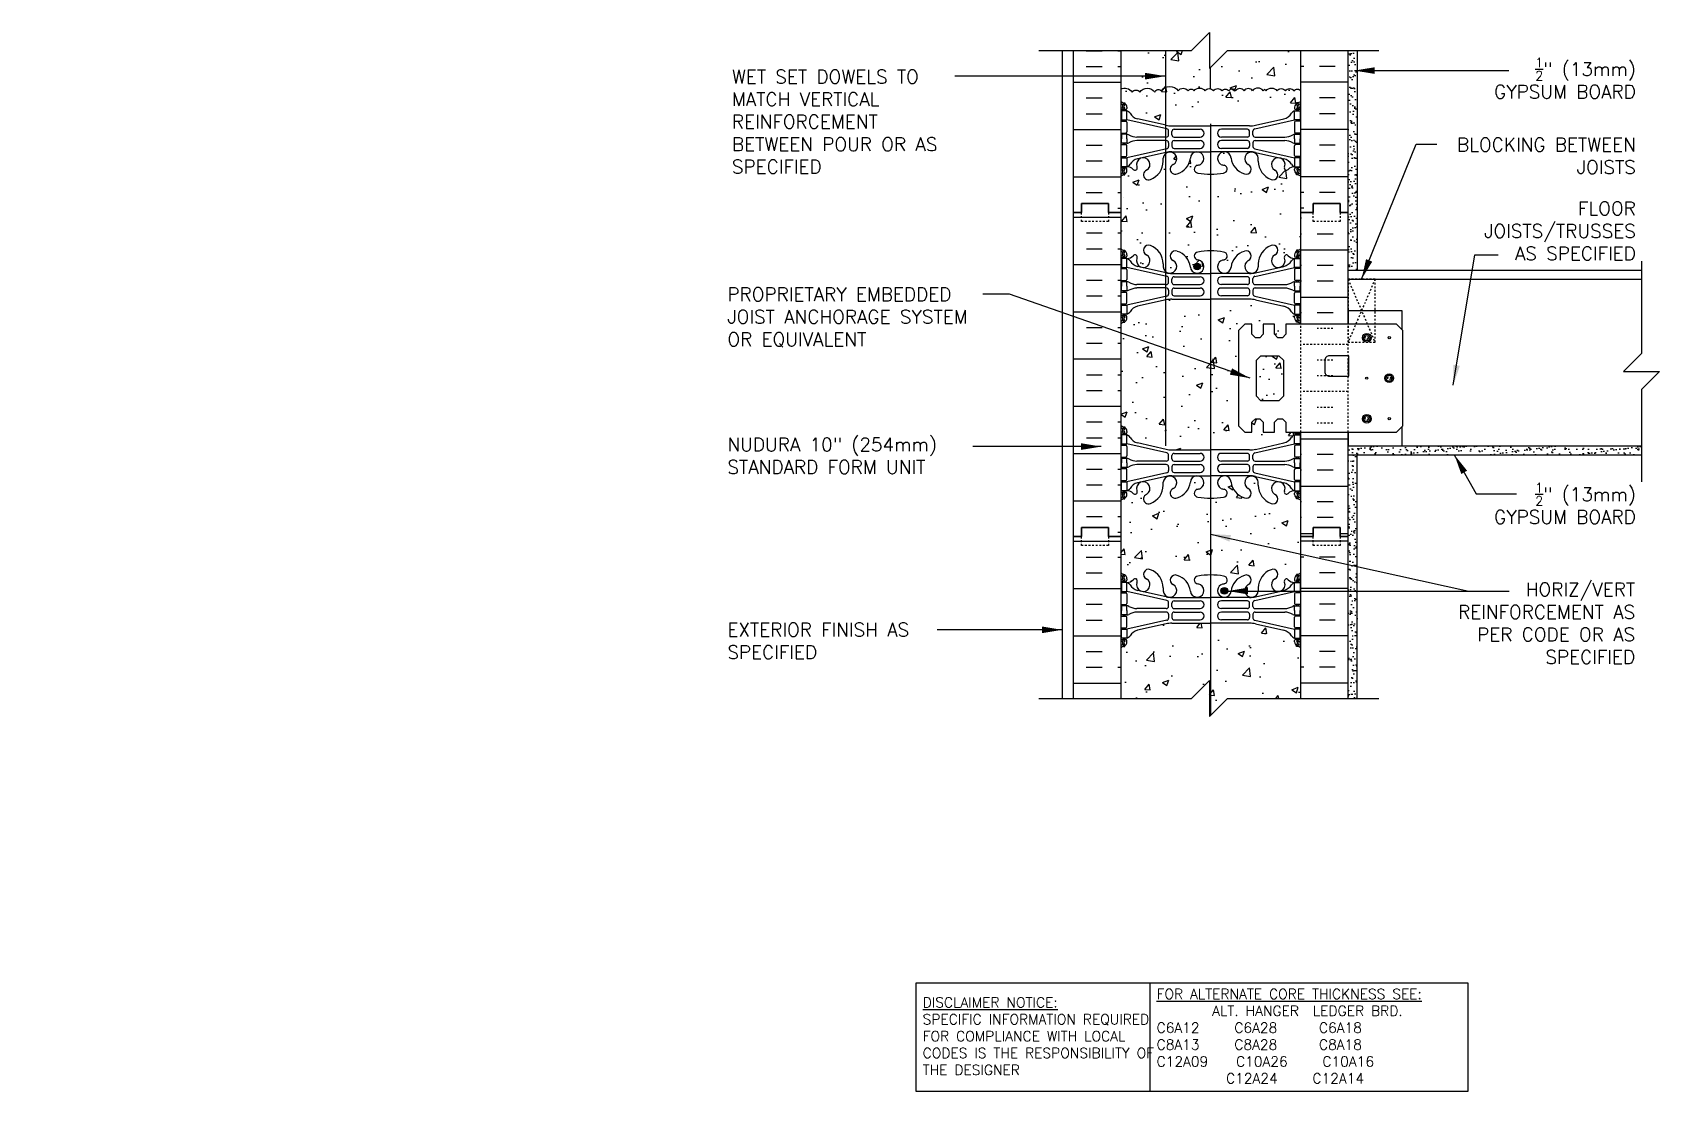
# Model space of a CAD drawing. Header units: inches. Extents: x 109 to 199.4, y 84.8 to 143.7.
import ezdxf

# ---------------------------------------------------------------- set-up
doc = ezdxf.new("R2010")
doc.units = ezdxf.units.IN
doc.header["$LTSCALE"] = 0.5
doc.header["$MEASUREMENT"] = 0
doc.linetypes.add('DASHED2', pattern=[0.375, 0.25, -0.125])
doc.linetypes.add('HIDDEN2', pattern=[0.1875, 0.125, -0.0625])
for name, color, linetype in [('HATCH', 12, 'Continuous'), ('line25', 2, 'Continuous'), ('LINE3', 3, 'Continuous'), ('LINE50', 5, 'Continuous'), ('LINE9', 9, 'Continuous'), ('TEXT', 4, 'Continuous'), ('Web_Edge', 9, 'Continuous')]:
    doc.layers.add(name, color=color, linetype=linetype)
doc.styles.add('DIM', font='romans.shx', dxfattribs={"width": 0.7})
doc.styles.add('ROMANS', font='romans.shx', dxfattribs={"height": 0.75})
doc.styles.get("Standard").update_dxf_attribs({"font": 'romans.shx', "height": 0.75})
doc.dimstyles.new('ext_12', dxfattribs={"dimscale": 12, "dimtxt": 0.09375, "dimasz": 0.09375, "dimexe": 0.09375, "dimexo": 0.0625, "dimgap": 0.0625, "dimtad": 1, "dimdec": 1, "dimzin": 3, "dimdsep": 46, "dimlunit": 4, "dimtxsty": 'DIM', "dimcen": 0.09, "dimdle": 0.09375, "dimclrt": 4, "dimadec": 0, "dimazin": 0, "dimtfac": 1, "dimtdec": 1, "dimtmove": 2, "dimatfit": 3, "dimfxl": 1, "dimfrac": 2, "dimtolj": 1, "dimtzin": 0, "dimarcsym": 0})
pattern_1 = [(37.5, (70.9772, 0.341), (-0.0157483, 0.48170594), [0, -0.38, 0, -0.425, 0, -0.40625]), (7.5, (70.9772, 0.341), (0.4424442, 0.7055365), [0, -0.205, 0, -0.3425, 0, -0.13125]), (327.5, (70.6697, 0.341), (0.7785355, 0.0014148), [0, -0.125, 0, -0.45, 0, -0.5875]), (317.5, (70.6697, 0.341), (0.7515317, 0.219419), [0, -0.0625, 0, -0.295, 0, -0.3375])]
pattern_2 = [(180, (70.9772, 0.341), (-3e-16, -2.625), []), (180, (70.9772, -0.534), (-3e-16, -2.625), [0.875, -0.875]), (180, (70.9772, -1.409), (-3e-16, -2.625), [0.875, -0.875])]

msp = doc.modelspace()

# ---------------------------------------------------------------- texts
at = {"layer": 'TEXT', "char_height": 0.75, "style": 'ROMANS'}
for s, insert, width, attachment_point in [('\\A1;{\\H0.7x;\\S1/2;}" (13mm) GYPSUM BOARD', (198.046, 141.126), 9.12398, 6), ('WET SET DOWELS TO MATCH VERTICAL REINFORCEMENT BETWEEN POUR OR AS SPECIFIED', (147.843, 138.707), 13.29655, 4), ('BLOCKING BETWEEN JOISTS', (198.046, 136.811), 11.52812, 6), ('FLOOR JOISTS/TRUSSES AS SPECIFIED', (198.046, 132.638), 9.12398, 6), ('PROPRIETARY EMBEDDED JOIST ANCHORAGE SYSTEM OR EQUIVALENT', (147.593, 127.836), 14.92062, 4), ('NUDURA 10" (254mm) STANDARD FORM UNIT', (147.593, 120.151), 13.40833, 4), ('\\A1;{\\H0.7x;\\S1/2;}" (13mm) GYPSUM BOARD', (198.046, 117.51), 9.12398, 6), ('HORIZ/VERT REINFORCEMENT AS PER CODE OR AS SPECIFIED', (198.007, 110.851), 12.021, 6), ('EXTERIOR FINISH AS SPECIFIED', (147.593, 109.864), 12.63697, 4)]:
    msp.add_mtext(s, dxfattribs=dict(at, insert=insert, width=width, attachment_point=attachment_point))
at = {"layer": 'TEXT', "char_height": 0.5625, "attachment_point": 4}
for s, insert, width in [('{\\LFOR ALTERNATE CORE THICKNESS SEE:\\P}        ALT. HANGER  LEDGER BRD.\\PC6A12     C6A28      C6A18     \\PC8A13     C8A28      C8A18\\PC12A09    C10A26     C10A16\\P          C12A24     C12A14', (171.431, 87.912), 23.33295), ('{\\LDISCLAIMER NOTICE:}\\PSPECIFIC INFORMATION REQUIRED FOR COMPLIANCE WITH LOCAL CODES IS THE RESPONSIBILITY OF THE DESIGNER', (158.439, 87.912), 14.00235)]:
    msp.add_mtext(s, dxfattribs=dict(at, insert=insert, width=width))

# ---------------------------------------------------------------- hatches: boundary and pattern name
at = {"layer": 'HATCH'}
h = msp.add_hatch(dxfattribs=at)
h.set_pattern_fill('AR-CONC', color=256, scale=0.5, style=0)
h.paths.add_polyline_path([(179.438, 142.661), (175.376, 142.661), (174.376, 141.661), (174.376, 143.661), (173.376, 142.661), (169.438, 142.661), (169.438, 140.511, -0.377878), (170.075, 140.357, -0.520567), (170.497, 140.357, -0.520567), (171.325, 140.357, -0.520567), (171.697, 140.425, -0.520567), (172.627, 140.425, -0.520567), (173.184, 140.425, -0.520567), (173.522, 140.425, -0.520567), (174.114, 140.425, -0.520567), (174.587, 140.425, -0.520567), (175.06, 140.425, -0.469897), (175.438, 140.425, -0.469897), (175.816, 140.425, -0.520567), (176.289, 140.425, -0.520567), (176.763, 140.425, -0.520567), (177.354, 140.425, -0.134867), (177.438, 140.494, -0.134867), (177.522, 140.425, -0.520567), (178.114, 140.425, -0.520567), (178.587, 140.425, -0.520567), (179.06, 140.425, -0.469897), (179.438, 140.425)])
h = msp.add_hatch(dxfattribs=at)
h.set_pattern_fill('AR-SAND', color=256, scale=0.25, style=0)
h.set_pattern_definition(pattern_1)
h.paths.add_polyline_path([(182.563, 142.661), (182.063, 142.661), (182.063, 133.661), (182.063, 130.461), (182.563, 130.461)])
h = msp.add_hatch(dxfattribs=at)
h.set_pattern_fill('AR-CONC', color=256, scale=0.5)
h.paths.add_polyline_path([(179.438, 140.425, 0.469897), (179.06, 140.425, 0.520567), (178.587, 140.425, 0.520567), (178.114, 140.425, 0.520567), (177.522, 140.425, 0.134867), (177.438, 140.494, 0.134867), (177.354, 140.425, 0.520567), (176.763, 140.425, 0.520567), (176.289, 140.425, 0.520567), (175.816, 140.425, 0.469897), (175.438, 140.425, 0.469897), (175.06, 140.425, 0.520567), (174.587, 140.425, 0.520567), (174.114, 140.425, 0.520567), (173.522, 140.425, 0.520567), (173.184, 140.425, 0.520567), (172.627, 140.425, 0.520567), (171.697, 140.425, 0.520567), (171.325, 140.357, 0.520567), (170.497, 140.357, 0.520567), (170.075, 140.357, 0.377878), (169.438, 140.511), (169.438, 139.854, 0.088416), (169.584, 139.756), (169.674, 139.756), (169.674, 139.715, -0.249069), (169.784, 139.507), (169.784, 139.44, -0.414214), (169.722, 139.377), (169.674, 139.377), (169.674, 139.307), (169.779, 139.307, -0.168672), (169.965, 139.158, 0.17445), (170.373, 138.862), (171.953, 138.509, 0.054974), (172.28, 138.473), (174.438, 138.473), (176.596, 138.473, 0.054974), (176.923, 138.509), (178.504, 138.862, 0.17445), (178.911, 139.158, -0.168672), (179.097, 139.307), (179.202, 139.307), (179.202, 139.377), (179.155, 139.377, -0.414214), (179.092, 139.44), (179.092, 139.507, -0.249069), (179.202, 139.715), (179.202, 139.756), (179.292, 139.756, 0.08841), (179.438, 139.854)])
h.paths.add_polyline_path([(179.438, 135.661, 0.08841), (179.292, 135.759), (179.202, 135.759), (179.202, 135.8, -0.249069), (179.092, 136.007), (179.092, 136.075, -0.414214), (179.155, 136.137), (179.202, 136.137), (179.202, 136.207), (179.097, 136.207, 0.231736), (178.74, 136.056, -0.8344), (178.528, 136.182), (178.54, 136.203, 2.155404), (178.001, 136.009, -1), (177.788, 135.498, -0.311223), (177.079, 136.514), (177.079, 136.679, 1.661382), (176.518, 136.326, -1), (176.304, 135.815, -0.30095), (175.568, 136.687, 1.661382), (175.007, 136.334, 0.055617), (175.186, 136.289, -0.843243), (175.152, 135.857, -0.047544), (174.438, 135.792, -0.047544), (173.724, 135.857, -0.843243), (173.69, 136.289, 0.055617), (173.869, 136.334, 1.661382), (173.308, 136.687, -0.30095), (172.572, 135.815, -1), (172.359, 136.326, 1.661382), (171.797, 136.679), (171.798, 136.533, -0.316114), (171.089, 135.498, -1), (170.875, 136.009, 2.155404), (170.337, 136.203), (170.348, 136.182, -0.834375), (170.137, 136.056, 0.23174), (169.779, 136.207), (169.674, 136.207), (169.674, 136.137), (169.722, 136.137, -0.414214), (169.784, 136.075), (169.784, 136.007, -0.249069), (169.674, 135.8), (169.674, 135.759), (169.584, 135.759, 0.088416), (169.438, 135.661), (169.438, 133.661), (169.438, 131.661, 0.088416), (169.584, 131.564), (169.674, 131.564), (169.674, 131.522, -0.249069), (169.784, 131.315), (169.784, 131.248, -0.414214), (169.722, 131.185), (169.674, 131.185), (169.674, 131.115), (169.779, 131.115, 0.231736), (170.137, 131.266, -0.8344), (170.348, 131.141), (170.337, 131.119, 2.155404), (170.875, 131.314, -1), (171.089, 131.825, -0.311223), (171.798, 130.809), (171.797, 130.644, 1.661382), (172.359, 130.997, -1), (172.572, 131.508, -0.30095), (173.308, 130.635, 1.661382), (173.869, 130.988, 0.055617), (173.69, 131.034, -0.843243), (173.724, 131.466, -0.047544), (174.438, 131.531, -0.047544), (175.152, 131.466, -0.843243), (175.186, 131.034, 0.055617), (175.007, 130.988, 1.661382), (175.568, 130.635, -0.30095), (176.304, 131.508, -1), (176.518, 130.997, 1.661382), (177.079, 130.644), (177.079, 130.789, -0.316114), (177.788, 131.825, -1), (178.001, 131.314, 2.155404), (178.54, 131.119), (178.528, 131.141, -0.834375), (178.74, 131.266, 0.23174), (179.097, 131.115), (179.202, 131.115), (179.202, 131.185), (179.155, 131.185, -0.414214), (179.092, 131.248), (179.092, 131.315, -0.249069), (179.202, 131.522), (179.202, 131.564), (179.292, 131.564, 0.08841), (179.438, 131.661), (179.438, 133.661)])
h.paths.add_polyline_path([(175.978, 127.108), (176.332, 127.461), (176.728, 127.461), (176.728, 126.899), (176.916, 126.711), (177.166, 126.711), (177.353, 126.899), (177.353, 127.461), (177.978, 127.461), (177.978, 126.899), (178.166, 126.711), (178.416, 126.711), (178.603, 126.899), (178.603, 127.461), (179.438, 127.461), (179.438, 127.469, 0.08841), (179.292, 127.566), (179.202, 127.566), (179.202, 127.608, -0.249069), (179.092, 127.815), (179.092, 127.883, -0.414214), (179.155, 127.945), (179.202, 127.945), (179.202, 128.015), (179.097, 128.015, -0.168672), (178.911, 128.165, 0.17445), (178.504, 128.461), (176.923, 128.813, 0.054974), (176.596, 128.85), (174.438, 128.85), (172.28, 128.85, 0.054974), (171.953, 128.813), (170.373, 128.461, 0.17445), (169.965, 128.165, -0.168672), (169.779, 128.015), (169.674, 128.015), (169.674, 127.945), (169.722, 127.945, -0.414214), (169.784, 127.883), (169.784, 127.815, -0.249069), (169.674, 127.608), (169.674, 127.566), (169.584, 127.566, 0.088416), (169.438, 127.469), (169.438, 121.854, 0.088416), (169.584, 121.756), (169.674, 121.756), (169.674, 121.715, -0.249069), (169.784, 121.507), (169.784, 121.44, -0.414214), (169.722, 121.377), (169.674, 121.377), (169.674, 121.307), (169.779, 121.307, -0.168672), (169.965, 121.158, 0.17445), (170.373, 120.862), (171.953, 120.509, 0.054974), (172.28, 120.473), (174.438, 120.473), (176.596, 120.473, 0.054974), (176.923, 120.509), (178.504, 120.862, 0.17445), (178.911, 121.158, -0.168672), (179.097, 121.307), (179.202, 121.307), (179.202, 121.377), (179.155, 121.377, -0.414214), (179.092, 121.44), (179.092, 121.461), (178.603, 121.461), (178.603, 122.024), (178.416, 122.211), (178.166, 122.211), (177.978, 122.024), (177.978, 121.461), (177.353, 121.461), (177.353, 122.024), (177.166, 122.211), (176.916, 122.211), (176.728, 122.024), (176.728, 121.461), (176.332, 121.461), (175.978, 121.815)])
h.paths.add_polyline_path([(179.438, 117.661, 0.08841), (179.292, 117.759), (179.202, 117.759), (179.202, 117.8, -0.249069), (179.092, 118.007), (179.092, 118.075, -0.414214), (179.155, 118.137), (179.202, 118.137), (179.202, 118.207), (179.097, 118.207, 0.231736), (178.74, 118.056, -0.8344), (178.528, 118.182), (178.54, 118.203, 2.155404), (178.001, 118.009, -1), (177.788, 117.498, -0.311223), (177.079, 118.514), (177.079, 118.679, 1.661382), (176.518, 118.326, -1), (176.304, 117.815, -0.30095), (175.568, 118.687, 1.661382), (175.007, 118.334, 0.055617), (175.186, 118.289, -0.843243), (175.152, 117.857, -0.047544), (174.438, 117.792, -0.047544), (173.724, 117.857, -0.843243), (173.69, 118.289, 0.055617), (173.869, 118.334, 1.661382), (173.308, 118.687, -0.30095), (172.572, 117.815, -1), (172.359, 118.326, 1.661382), (171.797, 118.679), (171.798, 118.533, -0.316114), (171.089, 117.498, -1), (170.875, 118.009, 2.155404), (170.337, 118.203), (170.348, 118.182, -0.834375), (170.137, 118.056, 0.23174), (169.779, 118.207), (169.674, 118.207), (169.674, 118.137), (169.722, 118.137, -0.414214), (169.784, 118.075), (169.784, 118.007, -0.249069), (169.674, 117.8), (169.674, 117.759), (169.584, 117.759, 0.088416), (169.438, 117.661), (169.438, 115.661), (169.438, 113.661, 0.088416), (169.584, 113.564), (169.674, 113.564), (169.674, 113.522, -0.249069), (169.784, 113.315), (169.784, 113.248, -0.414214), (169.722, 113.185), (169.674, 113.185), (169.674, 113.115), (169.779, 113.115, 0.231736), (170.137, 113.266, -0.8344), (170.348, 113.141), (170.337, 113.119, 2.155404), (170.875, 113.314, -1), (171.089, 113.825, -0.311223), (171.798, 112.809), (171.797, 112.644, 1.661382), (172.359, 112.997, -1), (172.572, 113.508, -0.30095), (173.308, 112.635, 1.661382), (173.869, 112.988, 0.055617), (173.69, 113.034, -0.843243), (173.724, 113.466, -0.047544), (174.438, 113.531, -0.047544), (175.152, 113.466, -0.843243), (175.186, 113.034, 0.055617), (175.007, 112.988, 1.661382), (175.568, 112.635, -0.30095), (176.304, 113.508, -1), (176.518, 112.997, 1.661382), (177.079, 112.644), (177.079, 112.789, -0.316114), (177.788, 113.825, -1), (178.001, 113.314, 2.155404), (178.54, 113.119), (178.528, 113.141, -0.834375), (178.74, 113.266, 0.23174), (179.097, 113.115), (179.202, 113.115), (179.202, 113.185), (179.155, 113.185, -0.414214), (179.092, 113.248), (179.092, 113.315, -0.249069), (179.202, 113.522), (179.202, 113.564), (179.292, 113.564, 0.08841), (179.438, 113.661), (179.438, 115.661)])
h.paths.add_polyline_path([(179.092, 109.815), (179.092, 109.883, -0.414214), (179.155, 109.945), (179.202, 109.945), (179.202, 110.015), (179.097, 110.015, -0.168672), (178.911, 110.165, 0.17445), (178.504, 110.461), (176.923, 110.813, 0.054974), (176.596, 110.85), (174.438, 110.85), (172.28, 110.85, 0.054974), (171.953, 110.813), (170.373, 110.461, 0.17445), (169.965, 110.165, -0.168672), (169.779, 110.015), (169.674, 110.015), (169.674, 109.945), (169.722, 109.945, -0.414214), (169.784, 109.883), (169.784, 109.815, -0.249069), (169.674, 109.608), (169.674, 109.566), (169.584, 109.566, 0.088416), (169.438, 109.469), (169.438, 106.671), (173.376, 106.671), (174.376, 107.671), (174.376, 105.671), (175.376, 106.671), (179.438, 106.671), (179.438, 109.469, 0.08841), (179.292, 109.566), (179.202, 109.566), (179.202, 109.608, -0.249069)])
h = msp.add_hatch(dxfattribs=at)
h.set_pattern_fill('INSUL', color=256, scale=7, style=0)
h.set_pattern_definition([(0, (-2756.7233, -281.3482), (0, 2.625), []), (0, (-2756.7233, -280.4732), (0, 2.625), [0.875, -0.875]), (0, (-2756.7233, -279.5982), (0, 2.625), [0.875, -0.875])])
h.paths.add_polyline_path([(166.813, 115.661), (167.251, 115.661), (167.251, 116.161), (168.751, 116.161), (168.751, 115.661), (169.438, 115.661), (169.438, 133.661), (168.751, 133.661), (168.751, 134.161), (167.251, 134.161), (167.251, 133.661), (166.813, 133.661)])
h = msp.add_hatch(dxfattribs=at)
h.set_pattern_fill('INSUL', color=256, scale=7, angle=180, style=0)
h.set_pattern_definition(pattern_2)
h.paths.add_polyline_path([(179.433, 129.757), (179.133, 129.757), (179.133, 129.257), (179.433, 129.257)])
h.paths.add_polyline_path([(182.063, 133.661), (181.626, 133.661), (181.626, 133.161), (180.126, 133.161), (180.126, 133.661), (179.438, 133.661), (179.438, 127.461), (182.063, 127.461)])
h = msp.add_hatch(dxfattribs=at)
h.set_pattern_fill('AR-CONC', color=256, scale=0.5, style=0)
h.set_pattern_definition([(50, (-1.2393, -16.9548), (3.5863, -0.31376), [0.375, -4.125]), (355, (-1.2393, -16.9548), (-0.693757, 3.76096), [0.3, -3.3]), (100.4514, (-0.9405, -16.981), (2.892547, 3.4472), [0.3187, -3.50571]), (46.1842, (-1.2393, -15.9548), (5.336205, -0.827595), [0.5625, -6.1875]), (96.6356, (-0.7947, -16.024), (4.67331, 4.87059), [0.47805, -5.25856]), (351.1842, (-1.2393, -15.955), (4.67331, 4.87059), [0.45, -4.95]), (21, (-0.7393, -16.2048), (2.984535, -2.013094), [0.375, -4.125]), (326, (-0.7393, -16.2048), (1.216577, 3.62575), [0.3, -3.3]), (71.4514, (-0.4906, -16.3725), (4.201113, 1.61265), [0.3187, -3.50571]), (37.5, (-1.2393, -16.9548), (0.060799, 1.664469), [0, -3.26, 0, -3.35, 0, -3.3125]), (7.5, (-1.2393, -16.9548), (1.315348, 1.972059), [0, -1.91, 0, -3.185, 0, -1.2625]), (327.5, (-2.3543, -16.9548), (2.669112, -0.112774), [0, -1.25, 0, -3.9, 0, -5.175]), (317.5, (-2.8543, -16.9548), (2.91593, 0.500525), [0, -1.625, 0, -2.59, 0, -3.675])])
h.paths.add_polyline_path([(178.478, 125.461), (178.228, 125.711), (177.228, 125.711), (176.978, 125.461), (176.978, 123.461), (177.228, 123.211), (178.228, 123.211), (178.478, 123.461)], flags=17)
h = msp.add_hatch(dxfattribs=at)
h.set_pattern_fill('AR-CONC', color=256, scale=0.5, style=0)
h.paths.add_polyline_path([(178.478, 125.461), (178.228, 125.711), (177.228, 125.711), (176.978, 125.461), (176.978, 123.461), (177.228, 123.211), (178.228, 123.211), (178.478, 123.461)], flags=17)
h = msp.add_hatch(dxfattribs=at)
h.set_pattern_fill('AR-CONC', color=256, scale=0.5, style=0)
h.paths.add_polyline_path([(109.658, 120.956, -0.638777), (109.783, 121.08, 0.087457), (110.12, 121.001), (110.225, 121.001), (110.225, 121.071), (110.178, 121.071, -0.353772), (110.116, 121.12), (109.626, 121.12), (109.626, 121.683), (109.439, 121.87), (109.189, 121.87), (109.001, 121.683), (109.001, 121.564, -0.024057), (109.061, 121.589, -1), (109.224, 121.181, 2.087231)])
h = msp.add_hatch(dxfattribs=at)
h.set_pattern_fill('INSUL', color=256, scale=7, angle=180, style=0)
h.set_pattern_definition(pattern_2)
h.paths.add_polyline_path([(182.063, 121.461), (179.438, 121.461), (179.438, 115.661), (180.126, 115.661), (180.126, 116.161), (181.626, 116.161), (181.626, 115.661), (182.063, 115.661)])
h = msp.add_hatch(dxfattribs=at)
h.set_pattern_fill('AR-SAND', color=256, scale=0.25, style=0)
h.set_pattern_definition(pattern_1)
h.paths.add_polyline_path([(182.063, 120.711), (182.063, 120.211), (198.359, 120.211), (198.359, 120.711)])
h = msp.add_hatch(dxfattribs=at)
h.set_pattern_fill('AR-SAND', color=256, scale=0.25, style=0)
h.set_pattern_definition(pattern_1)
h.paths.add_polyline_path([(182.063, 115.661), (182.063, 106.661), (182.563, 106.661), (182.563, 120.211), (182.063, 120.211)])
at = {"layer": 'LINE3'}
for points in [[(173.495, 130.663, 1), (173.87, 130.663, 1)], [(175.007, 112.651, 1), (175.382, 112.651, 1)]]:
    msp.add_hatch(color=256, dxfattribs=at).paths.add_polyline_path(points)

# ---------------------------------------------------------------- linework, layer by layer
at = {"layer": 'HATCH'}
for p, q in [((167.527, 142.652), (168.402, 142.652)), ((169.277, 142.652), (169.438, 142.652)), ((179.6, 142.652), (179.438, 142.652)), ((181.35, 142.652), (180.475, 142.652)), ((167.527, 141.777), (168.402, 141.777)), ((169.277, 141.777), (169.438, 141.777)), ((179.6, 141.777), (179.438, 141.777)), ((181.35, 141.777), (180.475, 141.777)), ((166.813, 140.902), (169.438, 140.902)), ((170.649, 140.211), (170.649, 140.211)), ((171.829, 140.57), (171.829, 140.57)), ((173.216, 140.563), (173.216, 140.563)), ((173.519, 140.414), (173.519, 140.414)), ((174.498, 140.457), (174.498, 140.457)), ((178.77, 140.579), (178.77, 140.579)), ((182.063, 140.902), (179.438, 140.902)), ((167.527, 140.027), (168.402, 140.027)), ((167.527, 139.152), (168.402, 139.152)), ((181.35, 140.027), (180.475, 140.027)), ((181.35, 139.152), (180.475, 139.152)), ((166.813, 138.277), (169.438, 138.277)), ((182.063, 138.277), (179.438, 138.277)), ((167.527, 137.402), (168.402, 137.402)), ((181.35, 137.402), (180.475, 137.402)), ((167.527, 136.527), (168.402, 136.527)), ((181.35, 136.527), (180.475, 136.527)), ((166.813, 135.652), (169.438, 135.652)), ((182.063, 135.652), (179.438, 135.652)), ((167.527, 134.777), (168.402, 134.777)), ((169.277, 134.777), (169.438, 134.777)), ((179.6, 134.777), (179.438, 134.777)), ((181.35, 134.777), (180.475, 134.777)), ((169.277, 133.902), (169.438, 133.902)), ((169.573, 134.498), (169.573, 134.498)), ((179.6, 133.902), (179.438, 133.902)), ((166.813, 115.402), (169.438, 115.402)), ((182.063, 115.402), (179.438, 115.402)), ((167.527, 114.527), (168.402, 114.527)), ((169.277, 114.527), (169.438, 114.527)), ((179.6, 114.527), (179.438, 114.527)), ((181.35, 114.527), (180.475, 114.527)), ((167.527, 113.652), (168.402, 113.652)), ((181.35, 113.652), (180.475, 113.652)), ((166.813, 112.777), (169.438, 112.777)), ((182.063, 112.777), (179.438, 112.777)), ((167.527, 111.902), (168.402, 111.902)), ((181.35, 111.902), (180.475, 111.902)), ((167.527, 111.027), (168.402, 111.027)), ((181.35, 111.027), (180.475, 111.027)), ((166.813, 110.152), (169.438, 110.152)), ((182.063, 110.152), (179.438, 110.152)), ((167.527, 109.277), (168.402, 109.277)), ((181.35, 109.277), (180.475, 109.277)), ((166.813, 107.527), (169.438, 107.527)), ((167.527, 108.402), (168.402, 108.402)), ((169.277, 108.402), (169.438, 108.402)), ((179.6, 108.402), (179.438, 108.402)), ((182.063, 107.527), (179.438, 107.527)), ((181.35, 108.402), (180.475, 108.402))]:
    msp.add_line(p, q, dxfattribs=at)
at = {"layer": 'HATCH', "linetype": 'HIDDEN2'}
for p, q in [((181.227, 127.216), (180.352, 127.216)), ((182.063, 126.341), (179.438, 126.341)), ((181.227, 125.466), (180.352, 125.466)), ((181.227, 124.591), (180.352, 124.591)), ((182.063, 123.716), (179.438, 123.716)), ((181.227, 122.841), (180.352, 122.841)), ((181.227, 121.966), (180.352, 121.966))]:
    msp.add_line(p, q, dxfattribs=at)
at = {"layer": 'HATCH'}
for points in [[(169.438, 140.511, -0.377878), (170.075, 140.357, -0.520567), (170.497, 140.357, -0.520567), (171.325, 140.357, -0.520567), (171.697, 140.425, -0.520567), (172.627, 140.425, -0.520567), (173.184, 140.425, -0.520567), (173.522, 140.425, -0.520567), (174.114, 140.425, -0.520567), (174.587, 140.425, -0.520567), (175.06, 140.425, -0.469897), (175.438, 140.425)], [(177.438, 140.494, 0.134867), (177.354, 140.425, 0.520567), (176.763, 140.425, 0.520567), (176.289, 140.425, 0.520567), (175.816, 140.425, 0.469897), (175.438, 140.425)], [(177.438, 140.494, -0.134867), (177.522, 140.425, -0.520567), (178.114, 140.425, -0.520567), (178.587, 140.425, -0.520567), (179.06, 140.425, -0.469897), (179.438, 140.425)]]:
    msp.add_lwpolyline(points, format="xyb", dxfattribs=at)
at = {"layer": 'line25'}
for p, q in [((169.438, 142.661), (169.438, 133.661)), ((179.438, 133.661), (179.438, 142.661)), ((169.438, 133.661), (169.438, 115.661)), ((179.438, 127.461), (179.438, 133.661)), ((182.063, 129.961), (198.359, 129.961)), ((185.063, 128.211), (182.063, 128.211)), ((182.063, 128.211), (182.063, 127.461)), ((185.063, 127.148), (185.063, 128.211)), ((179.438, 115.661), (179.438, 121.461)), ((182.063, 121.461), (182.063, 120.711)), ((185.063, 120.711), (185.063, 121.775)), ((182.063, 120.711), (198.359, 120.711)), ((182.063, 120.711), (185.063, 120.711)), ((169.438, 115.661), (169.438, 106.661)), ((179.438, 106.661), (179.438, 115.661))]:
    msp.add_line(p, q, dxfattribs=at)
for points in [[(175.978, 127.108), (175.978, 121.815), (176.332, 121.461), (176.728, 121.461), (176.728, 122.024), (176.916, 122.211), (177.166, 122.211), (177.353, 122.024), (177.353, 121.461), (177.978, 121.461), (177.978, 122.024), (178.166, 122.211), (178.416, 122.211), (178.603, 122.024), (178.603, 121.461), (184.75, 121.461), (185.103, 121.815), (185.103, 127.108), (184.75, 127.461), (178.603, 127.461), (178.603, 126.899), (178.416, 126.711), (178.166, 126.711), (177.978, 126.899), (177.978, 127.461), (177.353, 127.461), (177.353, 126.899), (177.166, 126.711), (176.916, 126.711), (176.728, 126.899), (176.728, 127.461), (176.332, 127.461)], [(177.228, 123.211), (176.978, 123.461), (176.978, 125.461), (177.228, 125.711), (178.228, 125.711), (178.478, 125.461), (178.478, 123.461), (178.228, 123.211)]]:
    msp.add_lwpolyline(points, close=True, dxfattribs=at)
msp.add_lwpolyline([(180.778, 124.824, 0.414214), (181.028, 124.574), (182.103, 124.574), (182.103, 125.699), (181.028, 125.699, 0.414214), (180.778, 125.449)], format="xyb", close=True, dxfattribs=at)
at = {"layer": 'LINE3'}
for p, q in [((171.916, 142.661), (171.916, 120.695)), ((174.421, 140.539), (174.421, 141.707)), ((174.421, 138.592), (174.421, 127.455)), ((174.421, 127.455), (174.421, 121.455)), ((174.421, 121.455), (174.421, 105.716))]:
    msp.add_line(p, q, dxfattribs=at)
for centre in [(173.682, 130.663), (175.194, 112.651)]:
    msp.add_circle(centre, 0.188, dxfattribs=at)
at = {"layer": 'LINE50'}
for p, q in [((166.813, 133.661), (166.813, 142.661)), ((182.063, 133.661), (182.063, 142.661)), ((166.813, 115.661), (166.813, 133.661)), ((182.063, 127.461), (182.063, 133.661)), ((182.063, 115.661), (182.063, 121.461)), ((166.813, 106.661), (166.813, 115.661)), ((182.063, 106.661), (182.063, 115.661))]:
    msp.add_line(p, q, dxfattribs=at)
for points in [[(169.438, 133.661), (168.751, 133.661), (168.751, 134.161), (167.251, 134.161), (167.251, 133.661), (166.813, 133.661)], [(166.813, 133.661), (167.251, 133.661), (167.251, 134.161), (168.751, 134.161), (168.751, 133.661), (169.438, 133.661)], [(179.438, 133.661), (180.126, 133.661), (180.126, 134.161), (181.626, 134.161), (181.626, 133.661), (182.063, 133.661)], [(182.063, 133.661), (181.626, 133.661), (181.626, 134.161), (180.126, 134.161), (180.126, 133.661), (179.438, 133.661)], [(166.813, 115.661), (167.251, 115.661), (167.251, 116.161), (168.751, 116.161), (168.751, 115.661), (169.438, 115.661)], [(169.438, 115.661), (168.751, 115.661), (168.751, 116.161), (167.251, 116.161), (167.251, 115.661), (166.813, 115.661)], [(182.063, 115.661), (181.626, 115.661), (181.626, 116.161), (180.126, 116.161), (180.126, 115.661), (179.438, 115.661)], [(179.438, 115.661), (180.126, 115.661), (180.126, 116.161), (181.626, 116.161), (181.626, 115.661), (182.063, 115.661)]]:
    msp.add_lwpolyline(points, dxfattribs=at)
at = {"layer": 'LINE9'}
for p, q in [((166.188, 142.661), (166.188, 106.661)), ((182.563, 142.661), (182.563, 130.461)), ((182.063, 130.461), (198.359, 130.461)), ((182.063, 125.574), (182.063, 124.699)), ((182.063, 125.574), (182.103, 125.574)), ((182.063, 124.699), (182.103, 124.699)), ((182.063, 120.211), (198.359, 120.211)), ((182.563, 106.661), (182.563, 120.211))]:
    msp.add_line(p, q, dxfattribs=at)
at = {"layer": 'LINE9', "linetype": 'HIDDEN2'}
for p, q in [((182.063, 129.961), (183.563, 126.461)), ((183.563, 129.961), (182.063, 126.461)), ((179.438, 121.461), (179.438, 127.443)), ((182.063, 121.461), (182.063, 127.461))]:
    msp.add_line(p, q, dxfattribs=at)
at = {"layer": 'LINE9'}
for points in [[(164.885, 142.661), (173.376, 142.661), (174.376, 143.661), (174.376, 141.661), (175.376, 142.661), (183.769, 142.661)], [(198.359, 130.961), (198.359, 125.836), (197.359, 124.836), (199.359, 124.836), (198.359, 123.836), (198.359, 118.711)], [(164.885, 106.671), (173.376, 106.671), (174.376, 107.671), (174.376, 105.671), (175.376, 106.671), (183.769, 106.671)]]:
    msp.add_lwpolyline(points, dxfattribs=at)
at = {"layer": 'LINE9', "linetype": 'DASHED2', "ltscale": 0.15}
for points in [[(168.751, 133.661), (168.751, 133.661), (168.751, 133.161), (167.251, 133.161), (167.251, 133.661), (167.251, 133.661)], [(168.751, 133.661), (168.751, 133.661), (168.751, 133.161), (167.251, 133.161), (167.251, 133.661), (167.251, 133.661)], [(181.626, 133.661), (181.626, 133.661), (181.626, 133.161), (180.126, 133.161), (180.126, 133.661), (180.126, 133.661)], [(181.626, 133.661), (181.626, 133.661), (181.626, 133.161), (180.126, 133.161), (180.126, 133.661), (180.126, 133.661)], [(168.751, 115.661), (168.751, 115.661), (168.751, 115.161), (167.251, 115.161), (167.251, 115.661), (167.251, 115.661)], [(168.751, 115.661), (168.751, 115.661), (168.751, 115.161), (167.251, 115.161), (167.251, 115.661), (167.251, 115.661)], [(181.626, 115.661), (181.626, 115.661), (181.626, 115.161), (180.126, 115.161), (180.126, 115.661), (180.126, 115.661)], [(181.626, 115.661), (181.626, 115.661), (181.626, 115.161), (180.126, 115.161), (180.126, 115.661), (180.126, 115.661)]]:
    msp.add_lwpolyline(points, dxfattribs=at)
at = {"layer": 'LINE9', "linetype": 'HIDDEN2'}
msp.add_lwpolyline([(182.063, 126.461), (183.563, 126.461), (183.563, 129.961), (182.063, 129.961)], close=True, dxfattribs=at)
at = {"layer": 'LINE9'}
for points in [[(183.196, 126.871), (183.288, 126.711), (183.196, 126.551), (183.011, 126.551), (182.919, 126.711), (183.011, 126.871)], [(184.446, 124.621), (184.538, 124.461), (184.446, 124.301), (184.261, 124.301), (184.169, 124.461), (184.261, 124.621)], [(183.196, 122.371), (183.288, 122.211), (183.196, 122.051), (183.011, 122.051), (182.919, 122.211), (183.011, 122.371)]]:
    msp.add_lwpolyline(points, close=True, dxfattribs=at)
for centre, radius in [((183.104, 126.711), 0.241), ((184.353, 126.711), 0.0625), ((184.354, 124.461), 0.241), ((183.103, 124.461), 0.0625), ((183.104, 122.211), 0.241), ((184.353, 122.211), 0.0625)]:
    msp.add_circle(centre, radius, dxfattribs=at)
at = {"layer": 'LINE9', "linetype": 'DASHED2'}
for centre in [(183.099, 126.715), (184.349, 124.465), (183.099, 122.215)]:
    msp.add_circle(centre, 0.0843, dxfattribs=at)
at = {"layer": 'TEXT'}
msp.add_lwpolyline([(158.072, 90.878), (171.056, 90.878), (171.056, 84.84), (158.072, 84.84)], close=True, dxfattribs=at)
msp.add_lwpolyline([(171.056, 90.878), (188.716, 90.878), (188.716, 84.84), (171.056, 84.84)], dxfattribs=at)
at = {"layer": 'Web_Edge'}
for p, q in [((169.438, 139.477), (169.516, 139.477)), ((169.438, 139.377), (169.722, 139.377)), ((169.584, 139.756), (169.674, 139.756)), ((169.584, 139.377), (169.584, 139.307)), ((169.674, 139.756), (169.674, 139.715)), ((169.674, 139.377), (169.674, 139.307)), ((169.784, 139.507), (169.784, 139.44)), ((179.092, 139.507), (179.092, 139.44)), ((179.438, 139.377), (179.155, 139.377)), ((179.292, 139.756), (179.202, 139.756)), ((179.202, 139.756), (179.202, 139.715)), ((179.202, 139.377), (179.202, 139.307)), ((179.292, 139.377), (179.292, 139.307)), ((179.438, 139.477), (179.36, 139.477)), ((169.438, 138.737), (169.722, 138.737)), ((169.584, 138.807), (169.584, 138.737)), ((169.674, 138.807), (169.674, 138.737)), ((171.997, 138.311), (169.779, 138.807)), ((169.784, 138.675), (169.784, 138.14)), ((171.953, 138.509), (170.373, 138.862)), ((172.28, 138.473), (174.438, 138.473)), ((172.407, 138.286), (173.847, 138.286)), ((176.596, 138.473), (174.438, 138.473)), ((176.47, 138.286), (175.03, 138.286)), ((176.88, 138.311), (179.097, 138.807)), ((176.923, 138.509), (178.504, 138.862)), ((179.092, 138.675), (179.092, 138.14)), ((179.438, 138.737), (179.155, 138.737)), ((179.202, 138.807), (179.202, 138.737)), ((179.292, 138.807), (179.292, 138.737)), ((169.438, 138.077), (169.722, 138.077)), ((169.438, 137.437), (169.722, 137.437)), ((169.584, 138.077), (169.584, 138.007)), ((169.584, 137.437), (169.584, 137.507)), ((169.674, 138.077), (169.674, 138.007)), ((169.674, 137.437), (169.674, 137.507)), ((169.784, 136.84), (169.784, 137.375)), ((171.97, 137.852), (170.332, 137.852)), ((171.97, 137.663), (170.332, 137.663)), ((172.095, 137.977), (172.095, 138.189)), ((172.095, 137.538), (172.095, 137.326)), ((172.282, 137.977), (172.282, 138.161)), ((172.282, 137.537), (172.282, 137.353)), ((172.407, 137.852), (173.847, 137.852)), ((172.407, 137.662), (173.847, 137.662)), ((176.47, 137.852), (175.03, 137.852)), ((176.47, 137.662), (175.03, 137.662)), ((176.595, 137.977), (176.595, 138.161)), ((176.595, 137.537), (176.595, 137.353)), ((176.782, 137.977), (176.782, 138.189)), ((176.782, 137.538), (176.782, 137.326)), ((176.907, 137.852), (178.545, 137.852)), ((176.907, 137.663), (178.545, 137.663)), ((179.092, 136.84), (179.092, 137.375)), ((179.438, 138.077), (179.155, 138.077)), ((179.438, 137.437), (179.155, 137.437)), ((179.202, 138.077), (179.202, 138.007)), ((179.202, 137.437), (179.202, 137.507)), ((179.292, 138.077), (179.292, 138.007)), ((179.292, 137.437), (179.292, 137.507)), ((169.438, 136.777), (169.722, 136.777)), ((169.584, 136.707), (169.584, 136.777)), ((169.674, 136.707), (169.674, 136.777)), ((171.997, 137.204), (169.779, 136.707)), ((171.953, 137.006), (170.373, 136.653)), ((171.798, 136.514), (171.797, 136.679)), ((172.28, 137.042), (174.438, 137.042)), ((172.407, 137.228), (173.847, 137.228)), ((176.596, 137.042), (174.438, 137.042)), ((176.47, 137.228), (175.03, 137.228)), ((176.88, 137.204), (179.097, 136.707)), ((176.923, 137.006), (178.504, 136.653)), ((177.079, 136.514), (177.079, 136.679)), ((179.438, 136.777), (179.155, 136.777)), ((179.202, 136.707), (179.202, 136.777)), ((179.292, 136.707), (179.292, 136.777)), ((169.438, 136.137), (169.722, 136.137)), ((169.438, 136.037), (169.516, 136.037)), ((169.584, 136.137), (169.584, 136.207)), ((169.584, 135.759), (169.674, 135.759)), ((169.674, 136.137), (169.674, 136.207)), ((169.674, 135.759), (169.674, 135.8)), ((169.784, 136.007), (169.784, 136.075)), ((170.337, 136.203), (170.348, 136.182)), ((178.54, 136.203), (178.528, 136.182)), ((179.092, 136.007), (179.092, 136.075)), ((179.438, 136.137), (179.155, 136.137)), ((179.202, 136.137), (179.202, 136.207)), ((179.202, 135.759), (179.202, 135.8)), ((179.292, 135.759), (179.202, 135.759)), ((179.292, 136.137), (179.292, 136.207)), ((179.438, 136.037), (179.36, 136.037)), ((169.438, 131.285), (169.516, 131.285)), ((169.438, 131.185), (169.722, 131.185)), ((169.584, 131.564), (169.674, 131.564)), ((169.584, 131.185), (169.584, 131.115)), ((169.674, 131.564), (169.674, 131.522)), ((169.674, 131.185), (169.674, 131.115)), ((169.784, 131.315), (169.784, 131.248)), ((170.337, 131.119), (170.348, 131.141)), ((178.54, 131.119), (178.528, 131.141)), ((179.092, 131.315), (179.092, 131.248)), ((179.438, 131.185), (179.155, 131.185)), ((179.292, 131.564), (179.202, 131.564)), ((179.202, 131.564), (179.202, 131.522)), ((179.202, 131.185), (179.202, 131.115)), ((179.292, 131.185), (179.292, 131.115)), ((179.438, 131.285), (179.36, 131.285)), ((169.438, 130.545), (169.722, 130.545)), ((169.584, 130.615), (169.584, 130.545)), ((169.674, 130.615), (169.674, 130.545)), ((171.997, 130.118), (169.779, 130.615)), ((169.784, 130.483), (169.784, 129.948)), ((171.953, 130.317), (170.373, 130.67)), ((171.798, 130.809), (171.797, 130.644)), ((172.28, 130.281), (174.438, 130.281)), ((176.596, 130.281), (174.438, 130.281)), ((176.88, 130.118), (179.097, 130.615)), ((176.923, 130.317), (178.504, 130.67)), ((177.079, 130.809), (177.079, 130.644)), ((179.092, 130.483), (179.092, 129.948)), ((179.438, 130.545), (179.155, 130.545)), ((179.202, 130.615), (179.202, 130.545)), ((179.292, 130.615), (179.292, 130.545)), ((169.438, 129.885), (169.722, 129.885)), ((169.438, 129.245), (169.722, 129.245)), ((169.584, 129.885), (169.584, 129.815)), ((169.584, 129.245), (169.584, 129.315)), ((169.674, 129.885), (169.674, 129.815)), ((169.674, 129.245), (169.674, 129.315)), ((171.97, 129.659), (170.332, 129.659)), ((171.97, 129.471), (170.332, 129.471)), ((172.095, 129.784), (172.095, 129.997)), ((172.095, 129.346), (172.095, 129.134)), ((172.282, 129.785), (172.282, 129.969)), ((172.282, 129.345), (172.282, 129.161)), ((172.407, 130.094), (173.847, 130.094)), ((172.407, 129.66), (173.847, 129.66)), ((172.407, 129.47), (173.847, 129.47)), ((176.47, 130.094), (175.03, 130.094)), ((176.47, 129.66), (175.03, 129.66)), ((176.47, 129.47), (175.03, 129.47)), ((176.595, 129.785), (176.595, 129.969)), ((176.595, 129.345), (176.595, 129.161)), ((176.782, 129.784), (176.782, 129.997)), ((176.782, 129.346), (176.782, 129.134)), ((176.907, 129.659), (178.545, 129.659)), ((176.907, 129.471), (178.545, 129.471)), ((179.438, 129.885), (179.155, 129.885)), ((179.438, 129.245), (179.155, 129.245)), ((179.202, 129.885), (179.202, 129.815)), ((179.202, 129.245), (179.202, 129.315)), ((179.292, 129.885), (179.292, 129.815)), ((179.292, 129.245), (179.292, 129.315)), ((169.438, 128.585), (169.722, 128.585)), ((169.584, 128.515), (169.584, 128.585)), ((169.674, 128.515), (169.674, 128.585)), ((171.997, 129.012), (169.779, 128.515)), ((169.784, 128.648), (169.784, 129.183)), ((171.953, 128.813), (170.373, 128.461)), ((172.28, 128.85), (174.438, 128.85)), ((172.407, 129.036), (173.847, 129.036)), ((176.596, 128.85), (174.438, 128.85)), ((176.47, 129.036), (175.03, 129.036)), ((176.88, 129.012), (179.097, 128.515)), ((176.923, 128.813), (178.504, 128.461)), ((179.092, 128.648), (179.092, 129.183)), ((179.438, 128.585), (179.155, 128.585)), ((179.202, 128.515), (179.202, 128.585)), ((179.292, 128.515), (179.292, 128.585)), ((169.438, 127.945), (169.722, 127.945)), ((169.438, 127.845), (169.516, 127.845)), ((169.584, 127.945), (169.584, 128.015)), ((169.584, 127.566), (169.674, 127.566)), ((169.674, 127.945), (169.674, 128.015)), ((169.674, 127.566), (169.674, 127.608)), ((169.784, 127.815), (169.784, 127.883)), ((179.092, 127.815), (179.092, 127.883)), ((179.438, 127.945), (179.155, 127.945)), ((179.202, 127.945), (179.202, 128.015)), ((179.202, 127.566), (179.202, 127.608)), ((179.292, 127.566), (179.202, 127.566)), ((179.292, 127.945), (179.292, 128.015)), ((179.438, 127.845), (179.36, 127.845)), ((169.438, 121.477), (169.516, 121.477)), ((169.438, 121.377), (169.722, 121.377)), ((169.584, 121.756), (169.674, 121.756)), ((169.584, 121.377), (169.584, 121.307)), ((169.674, 121.756), (169.674, 121.715)), ((169.674, 121.377), (169.674, 121.307)), ((169.784, 121.507), (169.784, 121.44)), ((179.092, 121.461), (179.092, 121.44)), ((179.438, 121.377), (179.155, 121.377)), ((179.202, 121.377), (179.202, 121.307)), ((179.292, 121.377), (179.292, 121.307)), ((169.438, 120.737), (169.722, 120.737)), ((169.584, 120.807), (169.584, 120.737)), ((169.674, 120.807), (169.674, 120.737)), ((171.997, 120.311), (169.779, 120.807)), ((169.784, 120.675), (169.784, 120.14)), ((171.953, 120.509), (170.373, 120.862)), ((172.095, 119.977), (172.095, 120.189)), ((172.28, 120.473), (174.438, 120.473)), ((172.407, 120.286), (173.847, 120.286)), ((176.596, 120.473), (174.438, 120.473)), ((176.47, 120.286), (175.03, 120.286)), ((176.782, 119.977), (176.782, 120.189)), ((176.88, 120.311), (179.097, 120.807)), ((176.923, 120.509), (178.504, 120.862)), ((179.092, 120.675), (179.092, 120.14)), ((179.438, 120.737), (179.155, 120.737)), ((179.202, 120.807), (179.202, 120.737)), ((179.292, 120.807), (179.292, 120.737)), ((169.438, 120.077), (169.722, 120.077)), ((169.438, 119.437), (169.722, 119.437)), ((169.584, 120.077), (169.584, 120.007)), ((169.584, 119.437), (169.584, 119.507)), ((169.674, 120.077), (169.674, 120.007)), ((169.674, 119.437), (169.674, 119.507)), ((169.784, 118.84), (169.784, 119.375)), ((171.97, 119.852), (170.332, 119.852)), ((171.97, 119.663), (170.332, 119.663)), ((172.095, 119.538), (172.095, 119.326)), ((172.282, 119.977), (172.282, 120.161)), ((172.282, 119.537), (172.282, 119.353)), ((172.407, 119.852), (173.847, 119.852)), ((172.407, 119.662), (173.847, 119.662)), ((176.47, 119.852), (175.03, 119.852)), ((176.47, 119.662), (175.03, 119.662)), ((176.595, 119.977), (176.595, 120.161)), ((176.595, 119.537), (176.595, 119.353)), ((176.782, 119.538), (176.782, 119.326)), ((176.907, 119.852), (178.545, 119.852)), ((176.907, 119.663), (178.545, 119.663)), ((179.092, 118.84), (179.092, 119.375)), ((179.438, 120.077), (179.155, 120.077)), ((179.438, 119.437), (179.155, 119.437)), ((179.202, 120.077), (179.202, 120.007)), ((179.202, 119.437), (179.202, 119.507)), ((179.292, 120.077), (179.292, 120.007)), ((179.292, 119.437), (179.292, 119.507)), ((169.438, 118.777), (169.722, 118.777)), ((169.584, 118.707), (169.584, 118.777)), ((169.674, 118.707), (169.674, 118.777)), ((171.997, 119.204), (169.779, 118.707)), ((171.953, 119.006), (170.373, 118.653)), ((171.798, 118.514), (171.797, 118.679)), ((172.28, 119.042), (174.438, 119.042)), ((172.407, 119.228), (173.847, 119.228)), ((176.596, 119.042), (174.438, 119.042)), ((176.47, 119.228), (175.03, 119.228)), ((176.88, 119.204), (179.097, 118.707)), ((176.923, 119.006), (178.504, 118.653)), ((177.079, 118.514), (177.079, 118.679)), ((179.438, 118.777), (179.155, 118.777)), ((179.202, 118.707), (179.202, 118.777)), ((179.292, 118.707), (179.292, 118.777)), ((169.438, 118.137), (169.722, 118.137)), ((169.438, 118.037), (169.516, 118.037)), ((169.584, 118.137), (169.584, 118.207)), ((169.584, 117.759), (169.674, 117.759)), ((169.674, 118.137), (169.674, 118.207)), ((169.674, 117.759), (169.674, 117.8)), ((169.784, 118.007), (169.784, 118.075)), ((170.337, 118.203), (170.348, 118.182)), ((178.54, 118.203), (178.528, 118.182)), ((179.092, 118.007), (179.092, 118.075)), ((179.438, 118.137), (179.155, 118.137)), ((179.202, 118.137), (179.202, 118.207)), ((179.202, 117.759), (179.202, 117.8)), ((179.292, 117.759), (179.202, 117.759)), ((179.292, 118.137), (179.292, 118.207)), ((179.438, 118.037), (179.36, 118.037)), ((169.438, 113.285), (169.516, 113.285)), ((169.438, 113.185), (169.722, 113.185)), ((169.584, 113.564), (169.674, 113.564)), ((169.584, 113.185), (169.584, 113.115)), ((169.674, 113.564), (169.674, 113.522)), ((169.674, 113.185), (169.674, 113.115)), ((169.784, 113.315), (169.784, 113.248)), ((170.337, 113.119), (170.348, 113.141)), ((178.54, 113.119), (178.528, 113.141)), ((179.092, 113.315), (179.092, 113.248)), ((179.438, 113.185), (179.155, 113.185)), ((179.292, 113.564), (179.202, 113.564)), ((179.202, 113.564), (179.202, 113.522)), ((179.202, 113.185), (179.202, 113.115)), ((179.292, 113.185), (179.292, 113.115)), ((179.438, 113.285), (179.36, 113.285)), ((169.438, 112.545), (169.722, 112.545)), ((169.584, 112.615), (169.584, 112.545)), ((169.674, 112.615), (169.674, 112.545)), ((171.997, 112.118), (169.779, 112.615)), ((169.784, 112.483), (169.784, 111.948)), ((171.953, 112.317), (170.373, 112.67)), ((171.798, 112.809), (171.797, 112.644)), ((172.28, 112.281), (174.438, 112.281)), ((172.407, 112.094), (173.847, 112.094)), ((176.596, 112.281), (174.438, 112.281)), ((176.47, 112.094), (175.03, 112.094)), ((176.88, 112.118), (179.097, 112.615)), ((176.923, 112.317), (178.504, 112.67)), ((177.079, 112.809), (177.079, 112.644)), ((179.092, 112.483), (179.092, 111.948)), ((179.438, 112.545), (179.155, 112.545)), ((179.202, 112.615), (179.202, 112.545)), ((179.292, 112.615), (179.292, 112.545)), ((169.438, 111.885), (169.722, 111.885)), ((169.438, 111.245), (169.722, 111.245)), ((169.584, 111.885), (169.584, 111.815)), ((169.584, 111.245), (169.584, 111.315)), ((169.674, 111.885), (169.674, 111.815)), ((169.674, 111.245), (169.674, 111.315)), ((169.784, 110.648), (169.784, 111.183)), ((171.97, 111.659), (170.332, 111.659)), ((171.97, 111.471), (170.332, 111.471)), ((172.095, 111.784), (172.095, 111.997)), ((172.095, 111.346), (172.095, 111.134)), ((172.282, 111.785), (172.282, 111.969)), ((172.282, 111.345), (172.282, 111.161)), ((172.407, 111.66), (173.847, 111.66)), ((172.407, 111.47), (173.847, 111.47)), ((176.47, 111.66), (175.03, 111.66)), ((176.47, 111.47), (175.03, 111.47)), ((176.595, 111.785), (176.595, 111.969)), ((176.595, 111.345), (176.595, 111.161)), ((176.782, 111.784), (176.782, 111.997)), ((176.782, 111.346), (176.782, 111.134)), ((176.907, 111.659), (178.545, 111.659)), ((176.907, 111.471), (178.545, 111.471)), ((179.092, 110.648), (179.092, 111.183)), ((179.438, 111.885), (179.155, 111.885)), ((179.438, 111.245), (179.155, 111.245)), ((179.202, 111.885), (179.202, 111.815)), ((179.202, 111.245), (179.202, 111.315)), ((179.292, 111.885), (179.292, 111.815)), ((179.292, 111.245), (179.292, 111.315)), ((169.438, 110.585), (169.722, 110.585)), ((169.584, 110.515), (169.584, 110.585)), ((169.674, 110.515), (169.674, 110.585)), ((171.997, 111.012), (169.779, 110.515)), ((171.953, 110.813), (170.373, 110.461)), ((172.28, 110.85), (174.438, 110.85)), ((172.407, 111.036), (173.847, 111.036)), ((176.596, 110.85), (174.438, 110.85)), ((176.47, 111.036), (175.03, 111.036)), ((176.88, 111.012), (179.097, 110.515)), ((176.923, 110.813), (178.504, 110.461)), ((179.438, 110.585), (179.155, 110.585)), ((179.202, 110.515), (179.202, 110.585)), ((179.292, 110.515), (179.292, 110.585)), ((169.438, 109.945), (169.722, 109.945)), ((169.438, 109.845), (169.516, 109.845)), ((169.584, 109.945), (169.584, 110.015)), ((169.584, 109.566), (169.674, 109.566)), ((169.674, 109.945), (169.674, 110.015)), ((169.674, 109.566), (169.674, 109.608)), ((169.784, 109.815), (169.784, 109.883)), ((179.092, 109.815), (179.092, 109.883)), ((179.438, 109.945), (179.155, 109.945)), ((179.202, 109.945), (179.202, 110.015)), ((179.202, 109.566), (179.202, 109.608)), ((179.292, 109.566), (179.202, 109.566)), ((179.292, 109.945), (179.292, 110.015)), ((179.438, 109.845), (179.36, 109.845))]:
    msp.add_line(p, q, dxfattribs=at)
for points in [[(169.479, 138.807), (169.779, 138.807), (169.779, 139.307), (169.479, 139.307)], [(179.397, 138.807), (179.097, 138.807), (179.097, 139.307), (179.397, 139.307)], [(169.479, 136.707), (169.779, 136.707), (169.779, 136.207), (169.479, 136.207)], [(179.397, 136.707), (179.097, 136.707), (179.097, 136.207), (179.397, 136.207)], [(169.479, 130.615), (169.779, 130.615), (169.779, 131.115), (169.479, 131.115)], [(179.397, 130.615), (179.097, 130.615), (179.097, 131.115), (179.397, 131.115)], [(169.479, 128.515), (169.779, 128.515), (169.779, 128.015), (169.479, 128.015)], [(179.397, 128.515), (179.097, 128.515), (179.097, 128.015), (179.397, 128.015)], [(169.479, 120.807), (169.779, 120.807), (169.779, 121.307), (169.479, 121.307)], [(179.397, 120.807), (179.097, 120.807), (179.097, 121.307), (179.397, 121.307)], [(169.479, 118.707), (169.779, 118.707), (169.779, 118.207), (169.479, 118.207)], [(179.397, 118.707), (179.097, 118.707), (179.097, 118.207), (179.397, 118.207)], [(169.479, 112.615), (169.779, 112.615), (169.779, 113.115), (169.479, 113.115)], [(179.397, 112.615), (179.097, 112.615), (179.097, 113.115), (179.397, 113.115)], [(169.479, 110.515), (169.779, 110.515), (169.779, 110.015), (169.479, 110.015)], [(179.397, 110.515), (179.097, 110.515), (179.097, 110.015), (179.397, 110.015)]]:
    msp.add_lwpolyline(points, close=True, dxfattribs=at)
for points in [[(169.779, 137.757), (169.779, 138.007), (169.479, 138.007), (169.479, 137.757)], [(169.779, 137.757), (169.779, 137.507), (169.479, 137.507), (169.479, 137.757)], [(179.097, 137.757), (179.097, 138.007), (179.397, 138.007), (179.397, 137.757)], [(179.097, 137.757), (179.097, 137.507), (179.397, 137.507), (179.397, 137.757)], [(169.779, 129.565), (169.779, 129.815), (169.479, 129.815), (169.479, 129.565)], [(169.779, 129.565), (169.779, 129.315), (169.479, 129.315), (169.479, 129.565)], [(179.097, 129.565), (179.097, 129.815), (179.397, 129.815), (179.397, 129.565)], [(179.097, 129.565), (179.097, 129.315), (179.397, 129.315), (179.397, 129.565)], [(169.779, 119.757), (169.779, 120.007), (169.479, 120.007), (169.479, 119.757)], [(169.779, 119.757), (169.779, 119.507), (169.479, 119.507), (169.479, 119.757)], [(179.097, 119.757), (179.097, 120.007), (179.397, 120.007), (179.397, 119.757)], [(179.097, 119.757), (179.097, 119.507), (179.397, 119.507), (179.397, 119.757)], [(169.779, 111.565), (169.779, 111.815), (169.479, 111.815), (169.479, 111.565)], [(169.779, 111.565), (169.779, 111.315), (169.479, 111.315), (169.479, 111.565)], [(179.097, 111.565), (179.097, 111.815), (179.397, 111.815), (179.397, 111.565)], [(179.097, 111.565), (179.097, 111.315), (179.397, 111.315), (179.397, 111.565)]]:
    msp.add_lwpolyline(points, dxfattribs=at)
for centre, radius, start, end in [((169.784, 140.215), 0.5, 226.21089, 250.52878), ((169.784, 140.215), 0.6, 234.78322, 245.07477), ((169.516, 139.497), 0.0196, 269.40316, 15.4901), ((169.778, 139.562), 0.25, 140.11451, 222.46087), ((169.522, 139.652), 0.021, 343.464, 63.99573), ((169.62, 139.693), 0.045, 321.448, 139.1879), ((169.627, 139.424), 0.045, 222.46087, 42.46087), ((169.534, 139.507), 0.25, 0, 70.52878), ((169.778, 139.562), 0.16, 140.00008, 222.46087), ((169.722, 139.44), 0.0625, 270, 0), ((169.657, 138.965), 0.364, 34.97751, 70.33874), ((170.58, 139.576), 0.743, 212.79192, 253.81071), ((178.297, 139.576), 0.743, 286.18929, 327.20808), ((179.22, 138.965), 0.364, 109.66126, 145.02249), ((179.342, 139.507), 0.25, 109.47122, 180), ((179.155, 139.44), 0.0625, 180, 270), ((179.25, 139.424), 0.045, 137.53913, 317.53913), ((179.256, 139.693), 0.045, 40.8121, 218.552), ((179.099, 139.562), 0.16, 317.53913, 39.99992), ((179.092, 140.215), 0.5, 289.47122, 313.78781), ((179.099, 139.562), 0.25, 317.53913, 39.88549), ((179.354, 139.652), 0.021, 116.00427, 196.536), ((179.36, 139.497), 0.0196, 164.5099, 270.59684), ((179.092, 140.215), 0.6, 294.92523, 305.21582), ((169.722, 138.675), 0.0625, 0, 90), ((172.28, 139.973), 1.5, 257.41348, 270), ((171.97, 138.189), 0.125, 0, 77.37673), ((172.407, 138.161), 0.125, 90, 180), ((173.847, 138.069), 0.217, 270, 90), ((175.03, 138.069), 0.217, 90, 270), ((176.47, 138.161), 0.125, 0, 90), ((176.596, 139.973), 1.5, 270, 282.58652), ((176.907, 138.189), 0.125, 102.62327, 180), ((179.155, 138.675), 0.0625, 90, 180), ((169.722, 138.14), 0.0625, 270, 0), ((169.722, 137.375), 0.0625, 0, 90), ((169.775, 137.789), 0.219, 60.49375, 88.91995), ((169.775, 137.726), 0.219, 271.08005, 299.50625), ((170.421, 139.018), 1.17, 242.63655, 265.65045), ((170.421, 136.496), 1.17, 94.34955, 117.36345), ((171.97, 137.977), 0.125, 270, 0), ((171.97, 137.538), 0.125, 0, 90), ((172.407, 137.977), 0.125, 180, 270), ((172.407, 137.537), 0.125, 90, 180), ((172.407, 137.353), 0.125, 180, 270), ((173.847, 137.445), 0.217, 270, 90), ((175.03, 137.445), 0.217, 90, 270), ((176.47, 137.977), 0.125, 270, 360), ((176.47, 137.537), 0.125, 0, 90), ((176.47, 137.353), 0.125, 270, 0), ((176.907, 137.977), 0.125, 180, 270), ((176.907, 137.538), 0.125, 90, 180), ((178.456, 139.018), 1.17, 274.34955, 297.36345), ((178.456, 136.496), 1.17, 62.63655, 85.65045), ((179.101, 137.789), 0.219, 91.08005, 119.50625), ((179.101, 137.726), 0.219, 240.49375, 268.91995), ((179.155, 138.14), 0.0625, 180, 270), ((179.155, 137.375), 0.0625, 90, 180), ((169.722, 136.84), 0.0625, 270, 0), ((170.58, 135.939), 0.743, 106.18929, 147.20808), ((170.688, 136.334), 0.375, 299.93153, 200.37573), ((170.706, 136.52), 1.092, 290.51746, 359.66683), ((172.171, 136.651), 0.375, 299.93153, 175.75516), ((172.28, 135.542), 1.5, 90, 102.58652), ((171.97, 137.326), 0.125, 282.62327, 0), ((172.281, 136.807), 1.034, 286.33649, 353.33314), ((173.682, 136.659), 0.375, 299.93153, 175.75516), ((175.194, 136.659), 0.375, 4.24484, 240.06847), ((176.595, 136.807), 1.034, 186.66686, 253.66351), ((176.705, 136.651), 0.375, 4.24484, 240.06847), ((176.596, 135.542), 1.5, 77.41348, 90), ((176.907, 137.326), 0.125, 180, 257.37673), ((178.17, 136.52), 1.092, 180.33317, 249.48254), ((178.188, 136.334), 0.375, 339.62427, 240.06847), ((178.297, 135.939), 0.743, 32.79192, 73.81071), ((179.155, 136.84), 0.0625, 180, 270), ((169.784, 135.3), 0.6, 114.92523, 125.21678), ((169.784, 135.3), 0.5, 109.47122, 133.78911), ((169.516, 136.018), 0.0196, 344.5099, 90.59684), ((169.778, 135.953), 0.25, 137.53913, 219.88549), ((169.522, 135.863), 0.021, 296.00427, 16.536), ((169.62, 135.822), 0.045, 220.8121, 38.552), ((169.627, 136.091), 0.045, 317.53913, 137.53913), ((169.778, 135.953), 0.16, 137.53913, 219.99992), ((169.534, 136.007), 0.25, 289.47122, 360), ((169.722, 136.075), 0.0625, 360, 90), ((169.657, 136.55), 0.364, 289.66126, 325.02249), ((169.804, 135.767), 0.441, 41.01268, 93.2024), ((170.231, 136.138), 0.125, 221.01268, 20.37573), ((170.982, 135.753), 0.277, 112.68002, 292.68002), ((172.465, 136.07), 0.277, 112.68002, 292.68002), ((173.744, 136.076), 0.22, 104.2604, 264.81653), ((173.576, 137.115), 0.834, 277.8937, 290.62709), ((174.421, 139.569), 3.777, 259.37245, 270.26062), ((174.455, 139.569), 3.777, 269.73938, 280.62755), ((175.301, 137.115), 0.834, 249.37291, 262.1063), ((175.132, 136.076), 0.22, 275.18347, 75.7396), ((176.411, 136.07), 0.277, 247.31998, 67.31998), ((177.894, 135.753), 0.277, 247.31998, 67.31998), ((178.645, 136.138), 0.125, 159.62427, 318.98732), ((179.073, 135.767), 0.441, 86.7976, 138.98732), ((179.22, 136.55), 0.364, 214.97751, 250.33874), ((179.155, 136.075), 0.0625, 90, 180), ((179.342, 136.007), 0.25, 180, 250.52878), ((179.25, 136.091), 0.045, 42.46087, 222.46087), ((179.256, 135.822), 0.045, 141.448, 319.1879), ((179.099, 135.953), 0.16, 320.00008, 42.46087), ((179.092, 135.3), 0.5, 46.21219, 70.52878), ((179.099, 135.953), 0.25, 320.11451, 42.46087), ((179.354, 135.863), 0.021, 163.464, 243.99573), ((179.36, 136.018), 0.0196, 89.40316, 195.4901), ((179.092, 135.3), 0.6, 54.78322, 65.07477), ((169.784, 132.022), 0.5, 226.21089, 250.52878), ((169.784, 132.022), 0.6, 234.78322, 245.07477), ((169.516, 131.305), 0.0196, 269.40316, 15.4901), ((169.778, 131.37), 0.25, 140.11451, 222.46087), ((169.522, 131.459), 0.021, 343.464, 63.99573), ((169.62, 131.501), 0.045, 321.448, 139.1879), ((169.627, 131.231), 0.045, 222.46087, 42.46087), ((169.534, 131.315), 0.25, 0, 70.52878), ((169.778, 131.37), 0.16, 140.00008, 222.46087), ((169.722, 131.248), 0.0625, 270, 0), ((169.804, 131.556), 0.441, 266.7976, 318.98732), ((169.657, 130.773), 0.364, 34.97751, 70.33874), ((170.231, 131.184), 0.125, 339.62427, 138.98732), ((170.688, 130.989), 0.375, 159.62427, 60.06847), ((170.982, 131.569), 0.277, 67.31998, 247.31998), ((170.706, 130.802), 1.092, 0.33317, 69.48254), ((172.465, 131.252), 0.277, 67.31998, 247.31998), ((172.281, 130.515), 1.034, 6.66686, 73.66351), ((173.744, 131.247), 0.22, 95.18347, 255.7396), ((173.576, 130.207), 0.834, 69.37291, 82.1063), ((174.421, 127.753), 3.777, 89.73938, 100.62755), ((174.455, 127.753), 3.777, 79.37245, 90.26062), ((175.301, 130.207), 0.834, 97.8937, 110.62709), ((175.132, 131.247), 0.22, 284.2604, 84.81653), ((176.595, 130.515), 1.034, 106.33649, 173.33314), ((176.411, 131.252), 0.277, 292.68002, 112.68002), ((178.17, 130.802), 1.092, 110.51746, 179.66683), ((177.894, 131.569), 0.277, 292.68002, 112.68002), ((178.188, 130.989), 0.375, 119.93153, 20.37573), ((178.645, 131.184), 0.125, 41.01268, 200.37573), ((179.073, 131.556), 0.441, 221.01268, 273.2024), ((179.22, 130.773), 0.364, 109.66126, 145.02249), ((179.342, 131.315), 0.25, 109.47122, 180), ((179.155, 131.248), 0.0625, 180, 270), ((179.25, 131.231), 0.045, 137.53913, 317.53913), ((179.256, 131.501), 0.045, 40.8121, 218.552), ((179.099, 131.37), 0.16, 317.53913, 39.99992), ((179.092, 132.022), 0.5, 289.47122, 313.78781), ((179.099, 131.37), 0.25, 317.53913, 39.88549), ((179.354, 131.459), 0.021, 116.00427, 196.536), ((179.36, 131.305), 0.0196, 164.5099, 270.59684), ((179.092, 132.022), 0.6, 294.92523, 305.21678), ((169.722, 130.483), 0.0625, 0, 90), ((170.58, 131.384), 0.743, 212.79192, 253.81071), ((172.171, 130.672), 0.375, 184.24484, 60.06847), ((172.28, 131.781), 1.5, 257.41348, 270), ((171.97, 129.997), 0.125, 0, 77.37673), ((173.682, 130.663), 0.375, 184.24484, 60.06847), ((175.194, 130.663), 0.375, 119.93153, 355.75516), ((176.705, 130.672), 0.375, 119.93153, 355.75516), ((176.596, 131.781), 1.5, 270, 282.58652), ((176.907, 129.997), 0.125, 102.62327, 180), ((178.297, 131.384), 0.743, 286.18929, 327.20808), ((179.155, 130.483), 0.0625, 90, 180), ((169.722, 129.948), 0.0625, 270, 0), ((169.722, 129.183), 0.0625, 0, 90), ((169.775, 129.596), 0.219, 60.49375, 88.91995), ((169.775, 129.534), 0.219, 271.08005, 299.50625), ((170.421, 130.826), 1.17, 242.63655, 265.65045), ((170.421, 128.304), 1.17, 94.34955, 117.36345), ((171.97, 129.784), 0.125, 270, 0), ((171.97, 129.346), 0.125, 0, 90), ((172.407, 129.969), 0.125, 90, 180), ((172.407, 129.785), 0.125, 180, 270), ((172.407, 129.345), 0.125, 90, 180), ((173.847, 129.877), 0.217, 270, 90), ((173.847, 129.253), 0.217, 270, 90), ((175.03, 129.877), 0.217, 90, 270), ((175.03, 129.253), 0.217, 90, 270), ((176.47, 129.969), 0.125, 0, 90), ((176.47, 129.785), 0.125, 270, 360), ((176.47, 129.345), 0.125, 0, 90), ((176.907, 129.784), 0.125, 180, 270), ((176.907, 129.346), 0.125, 90, 180), ((178.456, 130.826), 1.17, 274.34955, 297.36345), ((178.456, 128.304), 1.17, 62.63655, 85.65045), ((179.101, 129.596), 0.219, 91.08005, 119.50625), ((179.101, 129.534), 0.219, 240.49375, 268.91995), ((179.155, 129.948), 0.0625, 180, 270), ((179.155, 129.183), 0.0625, 90, 180), ((169.722, 128.648), 0.0625, 270, 0), ((170.58, 127.746), 0.743, 106.18929, 147.20808), ((172.28, 127.35), 1.5, 90, 102.58652), ((171.97, 129.134), 0.125, 282.62327, 0), ((172.407, 129.161), 0.125, 180, 270), ((176.47, 129.161), 0.125, 270, 0), ((176.596, 127.35), 1.5, 77.41348, 90), ((176.907, 129.134), 0.125, 180, 257.37673), ((178.297, 127.746), 0.743, 32.79192, 73.81071), ((179.155, 128.648), 0.0625, 180, 270), ((169.784, 127.108), 0.6, 114.92523, 125.21678), ((169.784, 127.108), 0.5, 109.47122, 133.78911), ((169.516, 127.826), 0.0196, 344.5099, 90.59684), ((169.778, 127.761), 0.25, 137.53913, 219.88549), ((169.522, 127.671), 0.021, 296.00427, 16.536), ((169.62, 127.63), 0.045, 220.8121, 38.552), ((169.627, 127.899), 0.045, 317.53913, 137.53913), ((169.778, 127.761), 0.16, 137.53913, 219.99992), ((169.534, 127.815), 0.25, 289.47122, 360), ((169.722, 127.883), 0.0625, 360, 90), ((169.657, 128.358), 0.364, 289.66126, 325.02249), ((179.22, 128.358), 0.364, 214.97751, 250.33874), ((179.155, 127.883), 0.0625, 90, 180), ((179.342, 127.815), 0.25, 180, 250.52878), ((179.25, 127.899), 0.045, 42.46087, 222.46087), ((179.256, 127.63), 0.045, 141.448, 319.1879), ((179.099, 127.761), 0.16, 320.00008, 42.46087), ((179.092, 127.108), 0.5, 46.21219, 70.52878), ((179.099, 127.761), 0.25, 320.11451, 42.46087), ((179.354, 127.671), 0.021, 163.464, 243.99573), ((179.36, 127.826), 0.0196, 89.40316, 195.4901), ((179.092, 127.108), 0.6, 54.78418, 65.07477), ((169.784, 122.215), 0.5, 226.21089, 250.52878), ((169.784, 122.215), 0.6, 234.78322, 245.07477), ((169.516, 121.497), 0.0196, 269.40316, 15.4901), ((169.778, 121.562), 0.25, 140.11451, 222.46087), ((169.522, 121.652), 0.021, 343.464, 63.99573), ((169.62, 121.693), 0.045, 321.448, 139.1879), ((169.627, 121.424), 0.045, 222.46087, 42.46087), ((169.534, 121.507), 0.25, 0, 70.52878), ((169.778, 121.562), 0.16, 140.00008, 222.46087), ((169.722, 121.44), 0.0625, 270, 0), ((169.657, 120.965), 0.364, 34.97751, 70.33874), ((170.58, 121.576), 0.743, 212.79192, 253.81071), ((178.297, 121.576), 0.743, 286.18929, 327.20808), ((178.645, 121.376), 0.125, 41.01268, 42.74202), ((179.22, 120.965), 0.364, 109.66126, 145.02249), ((179.155, 121.44), 0.0625, 180, 270), ((179.25, 121.424), 0.045, 137.53913, 317.53913), ((179.099, 121.562), 0.16, 317.53913, 320.98661), ((179.099, 121.562), 0.25, 317.53913, 336.24158), ((169.722, 120.675), 0.0625, 0, 90), ((172.28, 121.973), 1.5, 257.41348, 270), ((171.97, 120.189), 0.125, 0, 77.37673), ((172.407, 120.161), 0.125, 90, 180), ((173.847, 120.069), 0.217, 270, 90), ((175.03, 120.069), 0.217, 90, 270), ((176.47, 120.161), 0.125, 0, 90), ((176.596, 121.973), 1.5, 270, 282.58652), ((176.907, 120.189), 0.125, 102.62327, 180), ((179.155, 120.675), 0.0625, 90, 180), ((169.722, 120.14), 0.0625, 270, 0), ((169.722, 119.375), 0.0625, 0, 90), ((169.775, 119.789), 0.219, 60.49375, 88.91995), ((169.775, 119.726), 0.219, 271.08005, 299.50625), ((170.421, 121.018), 1.17, 242.63655, 265.65045), ((170.421, 118.496), 1.17, 94.34955, 117.36345), ((171.97, 119.977), 0.125, 270, 0), ((171.97, 119.538), 0.125, 0, 90), ((171.97, 119.326), 0.125, 282.62327, 0), ((172.407, 119.977), 0.125, 180, 270), ((172.407, 119.537), 0.125, 90, 180), ((172.407, 119.353), 0.125, 180, 270), ((173.847, 119.445), 0.217, 270, 90), ((175.03, 119.445), 0.217, 90, 270), ((176.47, 119.977), 0.125, 270, 360), ((176.47, 119.537), 0.125, 0, 90), ((176.47, 119.353), 0.125, 270, 0), ((176.907, 119.977), 0.125, 180, 270), ((176.907, 119.538), 0.125, 90, 180), ((176.907, 119.326), 0.125, 180, 257.37673), ((178.456, 121.018), 1.17, 274.34955, 297.36345), ((178.456, 118.496), 1.17, 62.63655, 85.65045), ((179.101, 119.789), 0.219, 91.08005, 119.50625), ((179.101, 119.726), 0.219, 240.49375, 268.91995), ((179.155, 120.14), 0.0625, 180, 270), ((179.155, 119.375), 0.0625, 90, 180), ((169.722, 118.84), 0.0625, 270, 0), ((170.58, 117.939), 0.743, 106.18929, 147.20808), ((170.688, 118.334), 0.375, 299.93153, 200.37573), ((170.706, 118.52), 1.092, 290.51746, 359.66683), ((172.171, 118.651), 0.375, 299.93153, 175.75516), ((172.28, 117.542), 1.5, 90, 102.58652), ((172.281, 118.807), 1.034, 286.33649, 353.33314), ((173.682, 118.659), 0.375, 299.93153, 175.75516), ((175.194, 118.659), 0.375, 4.24484, 240.06847), ((176.595, 118.807), 1.034, 186.66686, 253.66351), ((176.705, 118.651), 0.375, 4.24484, 240.06847), ((176.596, 117.542), 1.5, 77.41348, 90), ((178.17, 118.52), 1.092, 180.33317, 249.48254), ((178.188, 118.334), 0.375, 339.62427, 240.06847), ((178.297, 117.939), 0.743, 32.79192, 73.81071), ((179.155, 118.84), 0.0625, 180, 270), ((169.784, 117.3), 0.6, 114.92523, 125.21678), ((169.784, 117.3), 0.5, 109.47122, 133.78911), ((169.516, 118.018), 0.0196, 344.5099, 90.59684), ((169.778, 117.953), 0.25, 137.53913, 219.88549), ((169.522, 117.863), 0.021, 296.00427, 16.536), ((169.62, 117.822), 0.045, 220.8121, 38.552), ((169.627, 118.091), 0.045, 317.53913, 137.53913), ((169.778, 117.953), 0.16, 137.53913, 219.99992), ((169.534, 118.007), 0.25, 289.47122, 360), ((169.722, 118.075), 0.0625, 360, 90), ((169.657, 118.55), 0.364, 289.66126, 325.02249), ((169.804, 117.767), 0.441, 41.01268, 93.2024), ((170.231, 118.138), 0.125, 221.01268, 20.37573), ((170.982, 117.753), 0.277, 112.68002, 292.68002), ((172.465, 118.07), 0.277, 112.68002, 292.68002), ((173.744, 118.076), 0.22, 104.2604, 264.81653), ((173.576, 119.115), 0.834, 277.8937, 290.62709), ((174.421, 121.569), 3.777, 259.37245, 270.26062), ((174.455, 121.569), 3.777, 269.73938, 280.62755), ((175.301, 119.115), 0.834, 249.37291, 262.1063), ((175.132, 118.076), 0.22, 275.18347, 75.7396), ((176.411, 118.07), 0.277, 247.31998, 67.31998), ((177.894, 117.753), 0.277, 247.31998, 67.31998), ((178.645, 118.138), 0.125, 159.62427, 318.98732), ((179.073, 117.767), 0.441, 86.7976, 138.98732), ((179.22, 118.55), 0.364, 214.97751, 250.33874), ((179.155, 118.075), 0.0625, 90, 180), ((179.342, 118.007), 0.25, 180, 250.52878), ((179.25, 118.091), 0.045, 42.46087, 222.46087), ((179.256, 117.822), 0.045, 141.448, 319.1879), ((179.099, 117.953), 0.16, 320.00008, 42.46087), ((179.092, 117.3), 0.5, 46.21219, 70.52878), ((179.099, 117.953), 0.25, 320.11451, 42.46087), ((179.354, 117.863), 0.021, 163.464, 243.99573), ((179.36, 118.018), 0.0196, 89.40316, 195.4901), ((179.092, 117.3), 0.6, 54.78322, 65.07477), ((169.784, 114.022), 0.5, 226.21089, 250.52878), ((169.784, 114.022), 0.6, 234.78322, 245.07477), ((169.516, 113.305), 0.0196, 269.40316, 15.4901), ((169.778, 113.37), 0.25, 140.11451, 222.46087), ((169.522, 113.459), 0.021, 343.464, 63.99573), ((169.62, 113.501), 0.045, 321.448, 139.1879), ((169.627, 113.231), 0.045, 222.46087, 42.46087), ((169.534, 113.315), 0.25, 0, 70.52878), ((169.778, 113.37), 0.16, 140.00008, 222.46087), ((169.722, 113.248), 0.0625, 270, 0), ((169.804, 113.556), 0.441, 266.7976, 318.98732), ((169.657, 112.773), 0.364, 34.97751, 70.33874), ((170.58, 113.384), 0.743, 212.79192, 253.81071), ((170.231, 113.184), 0.125, 339.62427, 138.98732), ((170.688, 112.989), 0.375, 159.62427, 60.06847), ((170.982, 113.569), 0.277, 67.31998, 247.31998), ((170.706, 112.802), 1.092, 0.33317, 69.48254), ((172.171, 112.672), 0.375, 184.24484, 60.06847), ((172.465, 113.252), 0.277, 67.31998, 247.31998), ((172.281, 112.515), 1.034, 6.66686, 73.66351), ((173.682, 112.663), 0.375, 184.24484, 60.06847), ((173.744, 113.247), 0.22, 95.18347, 255.7396), ((173.576, 112.207), 0.834, 69.37291, 82.1063), ((174.421, 109.753), 3.777, 89.73938, 100.62755), ((174.455, 109.753), 3.777, 79.37245, 90.26062), ((175.194, 112.663), 0.375, 119.93153, 355.75516), ((175.301, 112.207), 0.834, 97.8937, 110.62709), ((175.132, 113.247), 0.22, 284.2604, 84.81653), ((176.595, 112.515), 1.034, 106.33649, 173.33314), ((176.411, 113.252), 0.277, 292.68002, 112.68002), ((176.705, 112.672), 0.375, 119.93153, 355.75516), ((178.17, 112.802), 1.092, 110.51746, 179.66683), ((177.894, 113.569), 0.277, 292.68002, 112.68002), ((178.188, 112.989), 0.375, 119.93153, 20.37573), ((178.297, 113.384), 0.743, 286.18929, 327.20808), ((178.645, 113.184), 0.125, 41.01268, 200.37573), ((179.073, 113.556), 0.441, 221.01268, 273.2024), ((179.22, 112.773), 0.364, 109.66126, 145.02249), ((179.342, 113.315), 0.25, 109.47122, 180), ((179.155, 113.248), 0.0625, 180, 270), ((179.25, 113.231), 0.045, 137.53913, 317.53913), ((179.256, 113.501), 0.045, 40.8121, 218.552), ((179.099, 113.37), 0.16, 317.53913, 39.99992), ((179.092, 114.022), 0.5, 289.47122, 313.78781), ((179.099, 113.37), 0.25, 317.53913, 39.88549), ((179.354, 113.459), 0.021, 116.00427, 196.536), ((179.36, 113.305), 0.0196, 164.5099, 270.59684), ((179.092, 114.022), 0.6, 294.92523, 305.21678), ((169.722, 112.483), 0.0625, 0, 90), ((172.28, 113.781), 1.5, 257.41348, 270), ((171.97, 111.997), 0.125, 0, 77.37673), ((172.407, 111.969), 0.125, 90, 180), ((173.847, 111.877), 0.217, 270, 90), ((175.03, 111.877), 0.217, 90, 270), ((176.47, 111.969), 0.125, 0, 90), ((176.596, 113.781), 1.5, 270, 282.58652), ((176.907, 111.997), 0.125, 102.62327, 180), ((179.155, 112.483), 0.0625, 90, 180), ((169.722, 111.948), 0.0625, 270, 0), ((169.722, 111.183), 0.0625, 0, 90), ((169.775, 111.596), 0.219, 60.49375, 88.91995), ((169.775, 111.534), 0.219, 271.08005, 299.50625), ((170.421, 112.826), 1.17, 242.63655, 265.65045), ((170.421, 110.304), 1.17, 94.34955, 117.36345), ((171.97, 111.784), 0.125, 270, 0), ((171.97, 111.346), 0.125, 0, 90), ((172.407, 111.785), 0.125, 180, 270), ((172.407, 111.345), 0.125, 90, 180), ((172.407, 111.161), 0.125, 180, 270), ((173.847, 111.253), 0.217, 270, 90), ((175.03, 111.253), 0.217, 90, 270), ((176.47, 111.785), 0.125, 270, 360), ((176.47, 111.345), 0.125, 0, 90), ((176.47, 111.161), 0.125, 270, 0), ((176.907, 111.784), 0.125, 180, 270), ((176.907, 111.346), 0.125, 90, 180), ((178.456, 112.826), 1.17, 274.34955, 297.36345), ((178.456, 110.304), 1.17, 62.63655, 85.65045), ((179.101, 111.596), 0.219, 91.08005, 119.50625), ((179.101, 111.534), 0.219, 240.49375, 268.91995), ((179.155, 111.948), 0.0625, 180, 270), ((179.155, 111.183), 0.0625, 90, 180), ((169.722, 110.648), 0.0625, 270, 0), ((170.58, 109.746), 0.743, 106.18929, 147.20808), ((172.28, 109.35), 1.5, 90, 102.58652), ((171.97, 111.134), 0.125, 282.62327, 0), ((176.596, 109.35), 1.5, 77.41348, 90), ((176.907, 111.134), 0.125, 180, 257.37673), ((178.297, 109.746), 0.743, 32.79192, 73.81071), ((179.155, 110.648), 0.0625, 180, 270), ((169.784, 109.108), 0.6, 114.92523, 125.21678), ((169.784, 109.108), 0.5, 109.47122, 133.78911), ((169.516, 109.826), 0.0196, 344.5099, 90.59684), ((169.778, 109.761), 0.25, 137.53913, 219.88549), ((169.522, 109.671), 0.021, 296.00427, 16.536), ((169.62, 109.63), 0.045, 220.8121, 38.552), ((169.627, 109.899), 0.045, 317.53913, 137.53913), ((169.778, 109.761), 0.16, 137.53913, 219.99992), ((169.534, 109.815), 0.25, 289.47122, 360), ((169.722, 109.883), 0.0625, 360, 90), ((169.657, 110.358), 0.364, 289.66126, 325.02249), ((179.22, 110.358), 0.364, 214.97751, 250.33874), ((179.155, 109.883), 0.0625, 90, 180), ((179.342, 109.815), 0.25, 180, 250.52878), ((179.25, 109.899), 0.045, 42.46087, 222.46087), ((179.256, 109.63), 0.045, 141.448, 319.1879), ((179.099, 109.761), 0.16, 320.00008, 42.46087), ((179.092, 109.108), 0.5, 46.21219, 70.52878), ((179.099, 109.761), 0.25, 320.11451, 42.46087), ((179.354, 109.671), 0.021, 163.464, 243.99573), ((179.36, 109.826), 0.0196, 89.40316, 195.4901), ((179.092, 109.108), 0.6, 54.78418, 65.07477)]:
    msp.add_arc(centre, radius, start, end, dxfattribs=at)
for points in [[(172.282, 137.982), (172.282, 138.156)], [(172.282, 137.532), (172.282, 137.358)], [(176.595, 137.982), (176.595, 138.156)], [(176.595, 137.532), (176.595, 137.358)], [(172.282, 129.79), (172.282, 129.964)], [(172.282, 129.34), (172.282, 129.166)], [(176.595, 129.79), (176.595, 129.964)], [(176.595, 129.34), (176.595, 129.166)], [(172.282, 119.982), (172.282, 120.156)], [(172.282, 119.532), (172.282, 119.358)], [(176.595, 119.982), (176.595, 120.156)], [(176.595, 119.532), (176.595, 119.358)], [(172.282, 111.79), (172.282, 111.964)], [(172.282, 111.34), (172.282, 111.166)], [(176.595, 111.79), (176.595, 111.964)], [(176.595, 111.34), (176.595, 111.166)]]:
    msp.add_open_spline(points, degree=1, dxfattribs=at)

msp.set_redraw_order([(e.dxf.handle, doc.entitydb.next_handle()) for e in msp.query("TEXT MTEXT ATTDEF DIMENSION ARC_DIMENSION")])  # texts and dimensions are drawn at this point

# ---------------------------------------------------------------- leaders
at = {"layer": 'TEXT'}
for points, override in [([(171.916, 141.238), (160.218, 141.238)], {"dimgap": 0.0625, "dimtad": 0}), ([(182.423, 141.548), (190.997, 141.548)], {"dimgap": 0.0625, "dimtad": 0}), ([(182.813, 129.961), (185.848, 137.468), (186.996, 137.468)], {"dimtad": 0}), ([(187.907, 124.066), (189.109, 131.304), (190.392, 131.304)], {"dimtad": 0}), ([(176.621, 124.461), (163.254, 129.121), (161.785, 129.121)], {"dimtad": 0}), ([(168.356, 120.662), (161.227, 120.662)], {"dimgap": 0.0625, "dimtad": 0}), ([(187.965, 120.211), (189.18, 118.043), (191.416, 118.043)], {"dimtad": 0}), ([(174.421, 115.806), (188.776, 112.638), (191.012, 112.638)], {"dimtad": 0}), ([(175.381, 112.638), (191.012, 112.638)], {"dimgap": 0.0625, "dimtad": 0}), ([(166.188, 110.483), (159.241, 110.483)], {"dimgap": 0.0625, "dimtad": 0})]:
    msp.add_leader(points, dimstyle='ext_12', override=override, dxfattribs=at)

doc.saveas('drawing.dxf')
